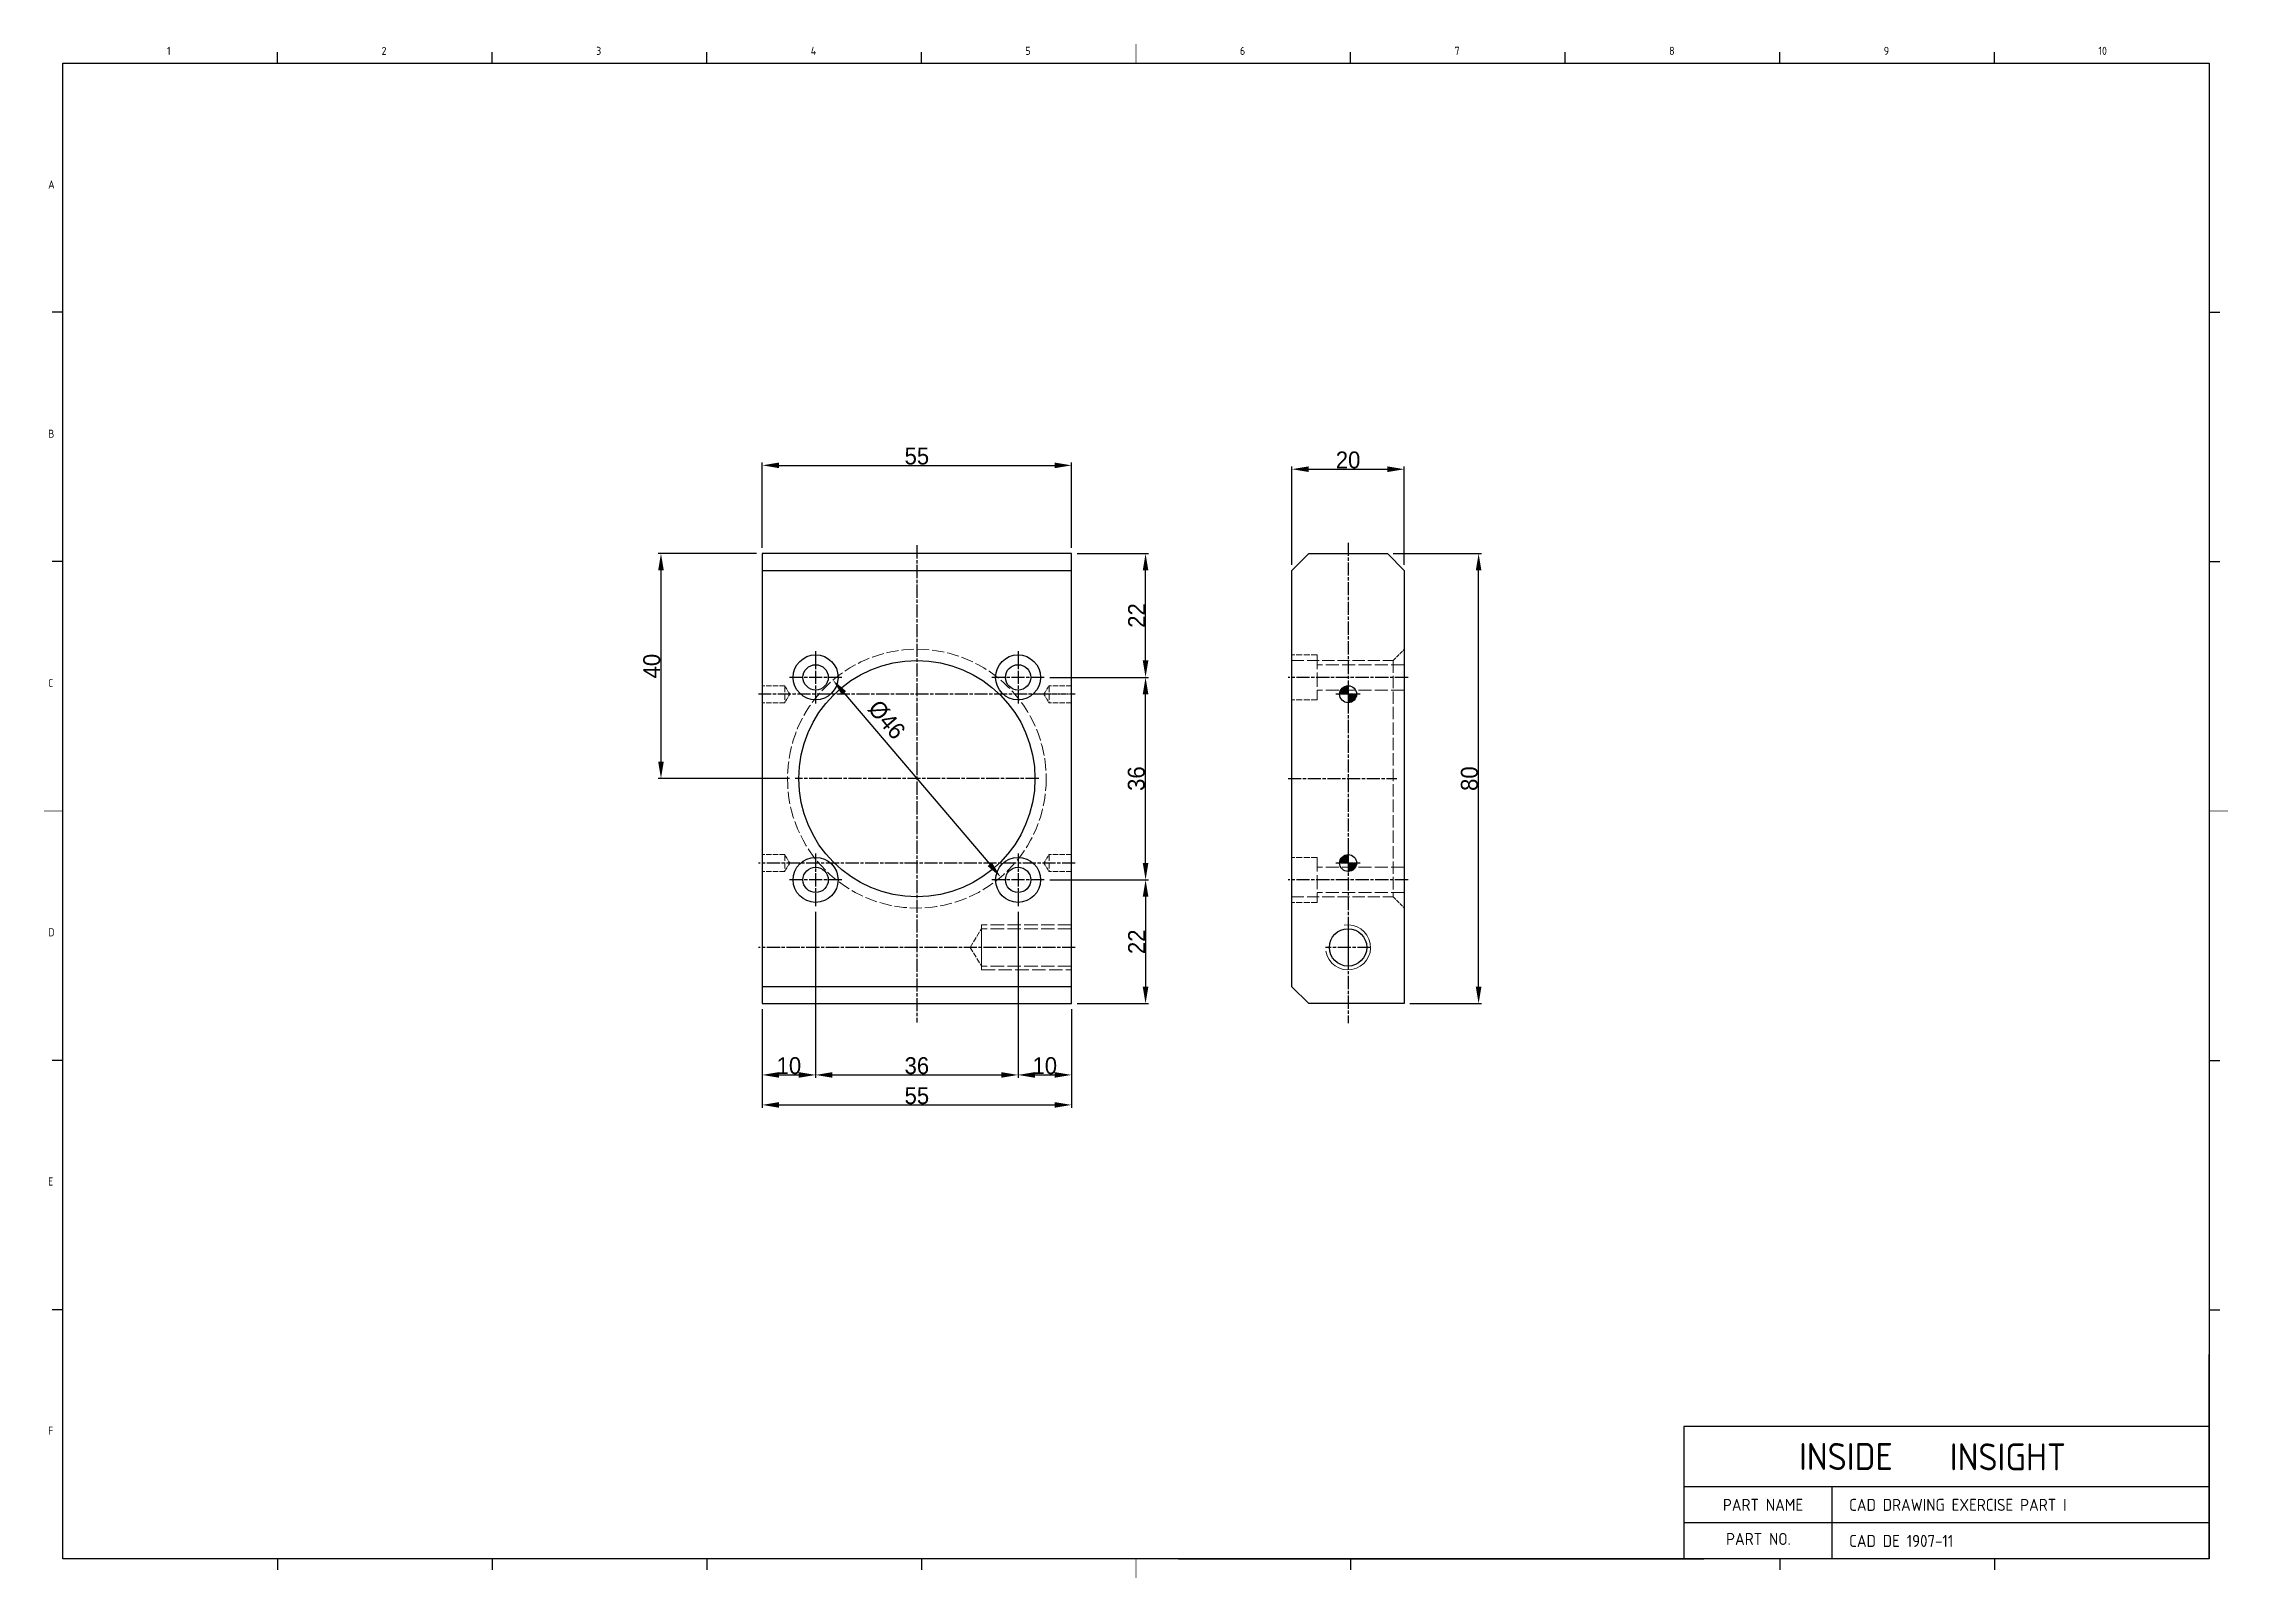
# Model space of a CAD drawing. Header units: inches. Extents: x 328 to 12229, y 132 to 477.
# Drawn here: x 4435.5 to 4824, y 135.5 to 408.3 of the extents above; entities that cross this region are included whole.
import ezdxf

# ---------------------------------------------------------------- set-up
doc = ezdxf.new("R2010")
doc.units = ezdxf.units.IN
doc.header["$MEASUREMENT"] = 0
for name, pattern in [('C2', [7.05, 6, -0.4, 0.25, -0.4]), ('CHAIN', [0.3543, 0.2362, -0.0295, 0.0591, -0.0295]), ('D2', [11.2, 8, -0.8, 0.4, -0.8, 0.4, -0.8]), ('DASHED', [0.2068, 0.1655, -0.0413])]:
    doc.linetypes.add(name, pattern=pattern)
doc.layers.add('1', color=1, linetype='C2')
doc.layers.add('3', color=3, linetype='D2')
for name, color, linetype, lineweight in [('2', 6, 'DASHED', 18), ('4', 7, 'Continuous', 9), ('7', 7, 'Continuous', 30), ('DIMENSION', 3, 'Continuous', 25)]:
    doc.layers.add(name, color=color, linetype=linetype, lineweight=lineweight)
doc.styles.add('A', font='GENISO', dxfattribs={"bigfont": 'WHGTXT'})
doc.styles.get("Standard").update_dxf_attribs({"font": 'gulim.ttc'})
doc.dimstyles.new('Copy of inside insight-1', dxfattribs={"dimscale": 100, "dimtxt": 3, "dimasz": 3, "dimexe": 0.5, "dimexo": 1, "dimgap": 0.09, "dimtad": 1, "dimdec": 0, "dimzin": 0, "dimdsep": 46, "dimtxsty": 'Standard', "dimcen": 0.09, "dimdle": 1, "dimclrd": 3, "dimclre": 3, "dimclrt": 2, "dimadec": 0, "dimazin": 0, "dimtfac": 1, "dimtdec": 0, "dimtofl": 0, "dimtmove": 0, "dimatfit": 3, "dimfxl": 0, "dimtolj": 1, "dimtzin": 0, "dimarcsym": 0})

msp = doc.modelspace()

# ---------------------------------------------------------------- texts
at = {"linetype": 'Continuous', "style": 'A'}
for s, height, p in [('1', 1.44, (4457.428966, 406.335928)), ('2', 1.44, (4495.588966, 406.335928)), ('3', 1.44, (4533.748966, 406.335928)), ('4', 1.44, (4571.908966, 406.335928)), ('5', 1.44, (4610.068966, 406.335928)), ('6', 1.44, (4648.228966, 406.335928)), ('7', 1.44, (4686.388966, 406.335928)), ('8', 1.44, (4724.548966, 406.335928)), ('9', 1.44, (4762.708966, 406.335928)), ('10', 1.44, (4800.868966, 406.335928)), ('A', 1.44, (4436.308966, 382.575928)), ('B', 1.44, (4436.308966, 338.271928)), ('C', 1.44, (4436.308966, 293.967928)), ('D', 1.44, (4436.308966, 249.663928)), ('E', 1.44, (4436.308966, 205.359928)), ('F', 1.44, (4436.308966, 161.055928)), ('INSIDE', 4.7930928, (4747.646425, 154.794712)), ('INSIGHT', 4.7930928, (4774.456348, 154.73389)), ('PART NAME', 2.1384, (4734.116096, 147.529528)), ('CAD DRAWING EXERCISE PART I', 2.1384, (4756.556096, 147.529528)), ('PART NO.', 2.1384, (4734.681273, 141.470728)), ('CAD DE 1907-11', 2.1384, (4756.556096, 141.114328))]:
    msp.add_text(s, height=height, dxfattribs=at).set_placement(p)

# ---------------------------------------------------------------- blocks, each defined once
blk = doc.blocks.new('*D160')
at = {"layer": 'Defpoints', "color": 0}
for p in [(4618.28, 333.38), (4563.28, 317.69), (4618.28, 317.69)]:
    blk.add_point(p, dxfattribs=at)
at = {"layer": 'DIMENSION', "color": 3, "lineweight": -2}
for p, q in [((4563.28, 318.69), (4563.28, 333.88)), ((4566.28, 333.38), (4615.28, 333.38)), ((4618.28, 318.69), (4618.28, 333.88))]:
    blk.add_line(p, q, dxfattribs=at)
at = {"layer": 'DIMENSION', "color": 3}
for points in [[(4566.28, 333.88), (4566.28, 332.88), (4563.28, 333.38)], [(4615.28, 332.88), (4615.28, 333.88), (4618.28, 333.38)]]:
    blk.add_solid(points, dxfattribs=at)
at = {"layer": 'DIMENSION', "color": 2, "insert": (4590.78, 335.01), "char_height": 3, "attachment_point": 5}
blk.add_mtext('\\A1;55', dxfattribs=at)
blk = doc.blocks.new('*D165')
at = {"layer": 'Defpoints', "color": 0}
for p in [(4563.28, 317.69), (4545.28, 277.69), (4569.11, 277.69)]:
    blk.add_point(p, dxfattribs=at)
at = {"layer": 'DIMENSION', "color": 3, "lineweight": -2}
for p, q in [((4562.28, 317.69), (4544.78, 317.69)), ((4545.28, 314.69), (4545.28, 280.69)), ((4568.11, 277.69), (4544.78, 277.69))]:
    blk.add_line(p, q, dxfattribs=at)
at = {"layer": 'DIMENSION', "color": 3}
for points in [[(4545.78, 314.69), (4544.78, 314.69), (4545.28, 317.69)], [(4544.78, 280.69), (4545.78, 280.69), (4545.28, 277.69)]]:
    blk.add_solid(points, dxfattribs=at)
at = {"layer": 'DIMENSION', "color": 2, "insert": (4543.65, 297.69), "char_height": 3, "attachment_point": 5, "rotation": 90}
blk.add_mtext('\\A1;40', dxfattribs=at)
blk = doc.blocks.new('*D168')
at = {"layer": 'Defpoints', "color": 0}
for p in [(4572.78, 255.02), (4608.78, 255.02), (4608.78, 225.02)]:
    blk.add_point(p, dxfattribs=at)
at = {"layer": 'DIMENSION', "color": 3, "lineweight": -2}
for p, q in [((4572.78, 254.02), (4572.78, 224.52)), ((4608.78, 254.02), (4608.78, 224.52)), ((4575.78, 225.02), (4605.78, 225.02))]:
    blk.add_line(p, q, dxfattribs=at)
at = {"layer": 'DIMENSION', "color": 3}
for points in [[(4575.78, 225.52), (4575.78, 224.52), (4572.78, 225.02)], [(4605.78, 224.52), (4605.78, 225.52), (4608.78, 225.02)]]:
    blk.add_solid(points, dxfattribs=at)
at = {"layer": 'DIMENSION', "color": 2, "insert": (4590.78, 226.65), "char_height": 3, "attachment_point": 5}
blk.add_mtext('\\A1;36', dxfattribs=at)
blk = doc.blocks.new('*D171')
at = {"layer": 'Defpoints', "color": 0}
for p in [(4613.45, 295.69), (4631.45, 295.69), (4613.45, 259.69)]:
    blk.add_point(p, dxfattribs=at)
at = {"layer": 'DIMENSION', "color": 3, "lineweight": -2}
for p, q in [((4614.45, 295.69), (4631.95, 295.69)), ((4631.45, 262.69), (4631.45, 292.69)), ((4614.45, 259.69), (4631.95, 259.69))]:
    blk.add_line(p, q, dxfattribs=at)
at = {"layer": 'DIMENSION', "color": 3}
for points in [[(4631.95, 292.69), (4630.95, 292.69), (4631.45, 295.69)], [(4630.95, 262.69), (4631.95, 262.69), (4631.45, 259.69)]]:
    blk.add_solid(points, dxfattribs=at)
at = {"layer": 'DIMENSION', "color": 2, "insert": (4629.82, 277.69), "char_height": 3, "attachment_point": 5, "rotation": 90}
blk.add_mtext('\\A1;36', dxfattribs=at)
blk = doc.blocks.new('*D178')
at = {"layer": 'Defpoints', "color": 0}
for p in [(4618.28, 317.69), (4631.45, 317.69), (4613.45, 295.69)]:
    blk.add_point(p, dxfattribs=at)
at = {"layer": 'DIMENSION', "color": 3, "lineweight": -2}
for p, q in [((4619.28, 317.69), (4631.95, 317.69)), ((4631.45, 298.69), (4631.45, 314.69)), ((4614.45, 295.69), (4631.95, 295.69))]:
    blk.add_line(p, q, dxfattribs=at)
at = {"layer": 'DIMENSION', "color": 3}
for points in [[(4631.95, 314.69), (4630.95, 314.69), (4631.45, 317.69)], [(4630.95, 298.69), (4631.95, 298.69), (4631.45, 295.69)]]:
    blk.add_solid(points, dxfattribs=at)
at = {"layer": 'DIMENSION', "color": 2, "insert": (4629.85, 306.69), "char_height": 3, "attachment_point": 5, "rotation": 90}
blk.add_mtext('\\A1;22', dxfattribs=at)
blk = doc.blocks.new('*D181')
at = {"layer": 'Defpoints', "color": 0}
for p in [(4613.45, 259.69), (4618.28, 237.69), (4631.45, 237.69)]:
    blk.add_point(p, dxfattribs=at)
at = {"layer": 'DIMENSION', "color": 3, "lineweight": -2}
for p, q in [((4614.45, 259.69), (4631.95, 259.69)), ((4631.45, 256.69), (4631.45, 240.69)), ((4619.28, 237.69), (4631.95, 237.69))]:
    blk.add_line(p, q, dxfattribs=at)
at = {"layer": 'DIMENSION', "color": 3}
for points in [[(4631.95, 256.69), (4630.95, 256.69), (4631.45, 259.69)], [(4630.95, 240.69), (4631.95, 240.69), (4631.45, 237.69)]]:
    blk.add_solid(points, dxfattribs=at)
at = {"layer": 'DIMENSION', "color": 2, "insert": (4629.85, 248.69), "char_height": 3, "attachment_point": 5, "rotation": 90}
blk.add_mtext('\\A1;22', dxfattribs=at)
blk = doc.blocks.new('*D186')
at = {"layer": 'Defpoints', "color": 0}
for p in [(4608.78, 255.02), (4618.28, 237.69), (4618.28, 225.02)]:
    blk.add_point(p, dxfattribs=at)
at = {"layer": 'DIMENSION', "color": 3, "lineweight": -2}
for p, q in [((4608.78, 254.02), (4608.78, 224.52)), ((4618.28, 236.69), (4618.28, 224.52)), ((4611.78, 225.02), (4615.28, 225.02))]:
    blk.add_line(p, q, dxfattribs=at)
at = {"layer": 'DIMENSION', "color": 3}
for points in [[(4611.78, 225.52), (4611.78, 224.52), (4608.78, 225.02)], [(4615.28, 224.52), (4615.28, 225.52), (4618.28, 225.02)]]:
    blk.add_solid(points, dxfattribs=at)
at = {"layer": 'DIMENSION', "color": 2, "insert": (4613.53, 226.65), "char_height": 3, "attachment_point": 5}
blk.add_mtext('\\A1;10', dxfattribs=at)
blk = doc.blocks.new('*D191')
at = {"layer": 'Defpoints', "color": 0}
for p in [(4572.78, 254.02), (4563.28, 237.69), (4572.78, 225.02)]:
    blk.add_point(p, dxfattribs=at)
at = {"layer": 'DIMENSION', "color": 3, "lineweight": -2}
for p, q in [((4572.78, 253.02), (4572.78, 224.52)), ((4563.28, 236.69), (4563.28, 224.52)), ((4566.28, 225.02), (4569.78, 225.02))]:
    blk.add_line(p, q, dxfattribs=at)
at = {"layer": 'DIMENSION', "color": 3}
for points in [[(4566.28, 225.52), (4566.28, 224.52), (4563.28, 225.02)], [(4569.78, 224.52), (4569.78, 225.52), (4572.78, 225.02)]]:
    blk.add_solid(points, dxfattribs=at)
at = {"layer": 'DIMENSION', "color": 2, "insert": (4568.03, 226.65), "char_height": 3, "attachment_point": 5}
blk.add_mtext('\\A1;10', dxfattribs=at)
blk = doc.blocks.new('*D201')
at = {"layer": 'Defpoints', "color": 0}
for p in [(4563.28, 237.69), (4618.28, 237.69), (4618.28, 219.69)]:
    blk.add_point(p, dxfattribs=at)
at = {"layer": 'DIMENSION', "color": 3, "lineweight": -2}
for p, q in [((4563.28, 236.69), (4563.28, 219.19)), ((4618.28, 236.69), (4618.28, 219.19)), ((4566.28, 219.69), (4615.28, 219.69))]:
    blk.add_line(p, q, dxfattribs=at)
at = {"layer": 'DIMENSION', "color": 3}
for points in [[(4566.28, 220.19), (4566.28, 219.19), (4563.28, 219.69)], [(4615.28, 219.19), (4615.28, 220.19), (4618.28, 219.69)]]:
    blk.add_solid(points, dxfattribs=at)
at = {"layer": 'DIMENSION', "color": 2, "insert": (4590.78, 221.32), "char_height": 3, "attachment_point": 5}
blk.add_mtext('\\A1;55', dxfattribs=at)
blk = doc.blocks.new('*D204')
at = {"layer": 'Defpoints', "color": 0}
for p in [(4674.46, 317.69), (4690.67, 317.69), (4677.46, 237.69)]:
    blk.add_point(p, dxfattribs=at)
at = {"layer": 'DIMENSION', "color": 3, "lineweight": -2}
for p, q in [((4675.46, 317.69), (4691.17, 317.69)), ((4690.67, 240.69), (4690.67, 314.69)), ((4678.46, 237.69), (4691.17, 237.69))]:
    blk.add_line(p, q, dxfattribs=at)
at = {"layer": 'DIMENSION', "color": 3}
for points in [[(4691.17, 314.69), (4690.17, 314.69), (4690.67, 317.69)], [(4690.17, 240.69), (4691.17, 240.69), (4690.67, 237.69)]]:
    blk.add_solid(points, dxfattribs=at)
at = {"layer": 'DIMENSION', "color": 2, "insert": (4689.04, 277.69), "char_height": 3, "attachment_point": 5, "rotation": 90}
blk.add_mtext('\\A1;80', dxfattribs=at)
blk = doc.blocks.new('*D209')
at = {"layer": 'Defpoints', "color": 0}
for p in [(4677.46, 332.69), (4657.46, 314.69), (4677.46, 314.69)]:
    blk.add_point(p, dxfattribs=at)
at = {"layer": 'DIMENSION', "color": 3, "lineweight": -2}
for p, q in [((4657.46, 315.69), (4657.46, 333.19)), ((4660.46, 332.69), (4674.46, 332.69)), ((4677.46, 315.69), (4677.46, 333.19))]:
    blk.add_line(p, q, dxfattribs=at)
at = {"layer": 'DIMENSION', "color": 3}
for points in [[(4660.46, 333.19), (4660.46, 332.19), (4657.46, 332.69)], [(4674.46, 332.19), (4674.46, 333.19), (4677.46, 332.69)]]:
    blk.add_solid(points, dxfattribs=at)
at = {"layer": 'DIMENSION', "color": 2, "insert": (4667.46, 334.32), "char_height": 3, "attachment_point": 5}
blk.add_mtext('\\A1;20', dxfattribs=at)
blk = doc.blocks.new('*D210')
at = {"layer": 'Defpoints', "color": 0}
for p in [(4575.87, 295.2), (4605.69, 260.18)]:
    blk.add_point(p, dxfattribs=at)
at = {"layer": 'DIMENSION', "color": 3, "lineweight": -2}
blk.add_line((4577.82, 292.92), (4603.74, 262.46), dxfattribs=at)
at = {"layer": 'DIMENSION', "color": 3}
for points in [[(4578.2, 293.24), (4577.43, 292.6), (4575.87, 295.2)], [(4603.36, 262.14), (4604.13, 262.79), (4605.69, 260.18)]]:
    blk.add_solid(points, dxfattribs=at)
at = {"layer": 'DIMENSION', "color": 2, "insert": (4585.41, 288.16), "char_height": 3, "attachment_point": 5, "rotation": 310.4086}
blk.add_mtext('\\A1;{\\Q0;%%c}46', dxfattribs=at)

# ---------------------------------------------------------------- dimensions: what is measured, and where the dimension line sits
at = {"layer": 'DIMENSION'}
for base, p1, p2, picture, middle in [((4618.279737, 333.380737), (4563.279737, 317.690863), (4618.279737, 317.690863), '*D160', (4590.779737, 335.006737)), ((4677.461139, 332.690863), (4657.461139, 314.690863), (4677.461139, 314.690863), '*D209', (4667.461139, 334.318363)), ((4572.7797365905, 225.0241965391), (4563.2797365905, 237.6908632058), (4572.7797365905, 254.0241965391), '*D191', (4568.0297365905, 226.6546965427)), ((4608.779737, 225.024197), (4572.779737, 255.024197), (4608.779737, 255.024197), '*D168', (4590.779737, 226.651697)), ((4618.2797365905, 225.0241965391), (4608.7797365905, 255.0241965391), (4618.2797365905, 237.6908632058), '*D186', (4613.5297365905, 226.6546965427)), ((4618.279737, 219.690863), (4563.279737, 237.690863), (4618.279737, 237.690863), '*D201', (4590.779737, 221.316863))]:
    dim = msp.add_linear_dim(base=base, p1=p1, p2=p2, dimstyle='Copy of inside insight-1', override={"dimscale": 1, "dimlfac": 1, "dimtxsty": 'Standard', "dimsah": 1, "dimtolj": 1}, dxfattribs=at)
    dim.commit()
    dim.dimension.update_dxf_attribs({"geometry": picture, "text_midpoint": middle})
for base, p1, p2, picture, middle in [((4545.279737, 277.690863), (4563.279737, 317.690863), (4569.11307, 277.690863), '*D165', (4543.650737, 297.690863)), ((4631.446403, 317.690863), (4613.446403, 295.690863), (4618.279737, 317.690863), '*D178', (4629.853403, 306.690863)), ((4690.670932, 317.690863), (4677.461139, 237.690863), (4674.461139, 317.690863), '*D204', (4689.043432, 277.690863)), ((4631.446403, 295.690863), (4613.446403, 259.690863), (4613.446403, 295.690863), '*D171', (4629.818903, 277.690863)), ((4631.446403, 237.690863), (4613.446403, 259.690863), (4618.279737, 237.690863), '*D181', (4629.853403, 248.690863))]:
    dim = msp.add_linear_dim(base=base, p1=p1, p2=p2, angle=90, dimstyle='Copy of inside insight-1', override={"dimscale": 1, "dimlfac": 1, "dimtxsty": 'Standard', "dimsah": 1, "dimtolj": 1}, dxfattribs=at)
    dim.commit()
    dim.dimension.update_dxf_attribs({"geometry": picture, "text_midpoint": middle})
dim = msp.add_diameter_dim_2p(p1=(4605.689121, 260.177718), p2=(4575.870352, 295.204009), text='{\\Q0;%%c}46', dimstyle='Copy of inside insight-1', override={"dimscale": 1, "dimlfac": 1, "dimtxsty": 'Standard', "dimsah": 1, "dimse1": 1, "dimse2": 1, "dimtmove": 2, "dimtolj": 1}, dxfattribs=at)
dim.commit()
dim.dimension.update_dxf_attribs({"geometry": '*D210', "text_midpoint": (4585.414123, 288.158684), "dimtype": 163})

# ---------------------------------------------------------------- hatches: boundary and pattern name
at = {"layer": '4'}
h = msp.add_hatch(color=256, dxfattribs=at)
edge = h.paths.add_edge_path()
edge.add_line((4667.461139, 292.690863), (4667.461139, 294.190863))
edge.add_arc((4667.461139, 292.690863), 1.5, 90, 180)
edge.add_line((4665.961139, 292.690863), (4667.461139, 292.690863))
h = msp.add_hatch(color=256, dxfattribs=at)
edge = h.paths.add_edge_path()
edge.add_line((4667.461139, 292.690863), (4667.461139, 291.190863))
edge.add_arc((4667.461139, 292.690863), 1.5, 270, 360)
edge.add_line((4668.961139, 292.690863), (4667.461139, 292.690863))
h = msp.add_hatch(color=256, dxfattribs=at)
edge = h.paths.add_edge_path()
edge.add_line((4667.461139, 262.690863), (4667.461139, 264.190863))
edge.add_arc((4667.461139, 262.690863), 1.5, 90, 180)
edge.add_line((4665.961139, 262.690863), (4667.461139, 262.690863))
h = msp.add_hatch(color=256, dxfattribs=at)
edge = h.paths.add_edge_path()
edge.add_line((4667.461139, 262.690863), (4667.461139, 261.190863))
edge.add_arc((4667.461139, 262.690863), 1.5, 270, 360)
edge.add_line((4668.961139, 262.690863), (4667.461139, 262.690863))

# ---------------------------------------------------------------- linework, layer by layer
at = {"linetype": 'Continuous'}
for p, q in [((4438.948966, 404.895928), (4820.548966, 404.895928)), ((4438.948966, 138.975928), (4438.948966, 404.895928)), ((4820.548966, 404.895928), (4820.548966, 138.975928)), ((4820.548966, 138.975928), (4438.948966, 138.975928))]:
    msp.add_line(p, q, dxfattribs=at)
at = {"layer": '1', "linetype": 'CHAIN', "ltscale": 9.878633}
for p, q in [((4590.779737, 319.16836), (4590.779737, 234.346582)), ((4667.461139, 319.612251), (4667.461139, 234.194956)), ((4572.779737, 300.35753), (4572.779737, 291.024197)), ((4608.779737, 300.35753), (4608.779737, 291.024197)), ((4577.446403, 295.690863), (4568.11307, 295.690863)), ((4613.446403, 295.690863), (4604.11307, 295.690863)), ((4678.127806, 295.690863), (4656.794473, 295.690863)), ((4613.868761, 292.690863), (4562.61307, 292.690863)), ((4612.446403, 277.690863), (4569.11307, 277.690863)), ((4656.794473, 277.690863), (4676.127806, 277.690863)), ((4572.779737, 264.35753), (4572.779737, 255.024197)), ((4608.779737, 264.35753), (4608.779737, 255.024197)), ((4618.946403, 262.690863), (4562.61307, 262.690863)), ((4577.446403, 259.690863), (4568.11307, 259.690863)), ((4613.446403, 259.690863), (4604.11307, 259.690863)), ((4678.127806, 259.690863), (4656.794473, 259.690863)), ((4667.461139, 251.68103), (4667.461139, 243.700697)), ((4618.946403, 247.690863), (4562.61307, 247.690863)), ((4671.451306, 247.690863), (4663.470973, 247.690863))]:
    msp.add_line(p, q, dxfattribs=at)
at = {"layer": '1', "linetype": 'CHAIN', "ltscale": 4.44478}
msp.add_line((4618.946403, 292.690863), (4613.61307, 292.690863), dxfattribs=at)
at = {"layer": '1', "linetype": 'CHAIN', "ltscale": 3.611374}
for p, q in [((4669.627806, 292.690863), (4665.294473, 292.690863)), ((4667.461139, 294.85753), (4667.461139, 290.524197)), ((4667.461139, 264.85753), (4667.461139, 260.524197)), ((4669.627806, 262.690863), (4665.294473, 262.690863))]:
    msp.add_line(p, q, dxfattribs=at)
at = {"layer": '2', "ltscale": 6.425192}
for p, q in [((4661.961139, 299.690863), (4657.461139, 299.690863)), ((4661.961139, 291.690863), (4657.461139, 291.690863)), ((4661.961139, 263.690863), (4657.461139, 263.690863)), ((4661.961139, 255.690863), (4657.461139, 255.690863))]:
    msp.add_line(p, q, dxfattribs=at)
at = {"layer": '2', "ltscale": 15.191454}
for p, q in [((4661.961139, 299.690863), (4661.961139, 291.690863)), ((4661.961139, 263.690863), (4661.961139, 255.690863))]:
    msp.add_line(p, q, dxfattribs=at)
at = {"layer": '2', "ltscale": 4.038468}
for p, q in [((4675.461139, 298.690863), (4677.461139, 300.690863)), ((4675.461139, 256.690863), (4677.461139, 254.690863))]:
    msp.add_line(p, q, dxfattribs=at)
at = {"layer": '2', "ltscale": 13.056093}
for p, q in [((4657.461139, 298.690863), (4675.461139, 298.690863)), ((4657.461139, 256.690863), (4675.461139, 256.690863))]:
    msp.add_line(p, q, dxfattribs=at)
at = {"layer": '2', "ltscale": 14.053433}
for p, q in [((4677.461139, 297.940863), (4661.961139, 297.940863)), ((4677.461139, 293.440863), (4661.961139, 293.440863)), ((4677.461139, 261.940863), (4661.961139, 261.940863)), ((4677.461139, 257.440863), (4661.961139, 257.440863))]:
    msp.add_line(p, q, dxfattribs=at)
at = {"layer": '2', "ltscale": 13.292522}
msp.add_line((4675.461139, 298.690863), (4675.461139, 256.690863), dxfattribs=at)
at = {"layer": '2', "ltscale": 5.711277}
for p, q in [((4567.279737, 294.190863), (4563.279737, 294.190863)), ((4618.279737, 294.190863), (4614.279737, 294.190863)), ((4567.279737, 291.190863), (4563.279737, 291.190863)), ((4618.279737, 291.190863), (4614.279737, 291.190863)), ((4567.279737, 264.190863), (4563.279737, 264.190863)), ((4618.279737, 264.190863), (4614.279737, 264.190863)), ((4567.279737, 261.190863), (4563.279737, 261.190863)), ((4618.279737, 261.190863), (4614.279737, 261.190863))]:
    msp.add_line(p, q, dxfattribs=at)
at = {"layer": '2', "ltscale": 6.728448}
for p, q in [((4567.279737, 294.190863), (4567.279737, 291.190863)), ((4614.279737, 294.190863), (4614.279737, 291.190863)), ((4567.279737, 264.190863), (4567.279737, 261.190863)), ((4614.279737, 264.190863), (4614.279737, 261.190863))]:
    msp.add_line(p, q, dxfattribs=at)
at = {"layer": '2', "ltscale": 2.498584}
for p, q in [((4568.181028, 292.690863), (4567.279737, 294.190863)), ((4568.181028, 292.690863), (4567.279737, 291.190863)), ((4613.378446, 292.690863), (4614.279737, 294.190863)), ((4613.378446, 292.690863), (4614.279737, 291.190863)), ((4568.181028, 262.690863), (4567.279737, 264.190863)), ((4613.378446, 262.690863), (4614.279737, 264.190863)), ((4568.181028, 262.690863), (4567.279737, 261.190863)), ((4613.378446, 262.690863), (4614.279737, 261.190863))]:
    msp.add_line(p, q, dxfattribs=at)
at = {"layer": '2', "ltscale": 5.53609}
for q in [(4602.279737, 251.014363), (4602.279737, 244.367363)]:
    msp.add_line((4600.282776, 247.690863), q, dxfattribs=at)
at = {"layer": '2', "ltscale": 14.50677}
for p, q in [((4618.279737, 251.690863), (4602.279737, 251.690863)), ((4618.279737, 251.014363), (4602.279737, 251.014363)), ((4618.279737, 244.367363), (4602.279737, 244.367363)), ((4602.279737, 243.690863), (4618.279737, 243.690863))]:
    msp.add_line(p, q, dxfattribs=at)
at = {"layer": '2', "ltscale": 13.102629}
msp.add_circle((4590.779737, 277.690863), 23, dxfattribs=at)
at = {"layer": '3', "color": 3, "linetype": 'Continuous'}
for p, q in [((4477.108966, 404.895928), (4477.108966, 406.815928)), ((4515.268966, 404.895928), (4515.268966, 406.815928)), ((4591.588966, 404.895928), (4591.588966, 406.815928)), ((4667.908966, 404.895928), (4667.908966, 406.815928)), ((4706.068966, 404.895928), (4706.068966, 406.815928)), ((4744.228966, 404.895928), (4744.228966, 406.815928)), ((4782.388966, 404.895928), (4782.388966, 406.815928)), ((4438.948966, 360.591928), (4437.028966, 360.591928)), ((4820.548966, 360.591928), (4822.468966, 360.591928)), ((4438.948966, 316.287928), (4437.028966, 316.287928)), ((4820.548966, 316.287928), (4822.468966, 316.287928)), ((4438.948966, 227.583928), (4437.028966, 227.583928)), ((4820.548966, 227.583928), (4822.468966, 227.583928)), ((4438.948966, 183.279928), (4437.028966, 183.279928)), ((4820.548966, 183.279928), (4822.468966, 183.279928)), ((4820.548966, 138.975928), (4820.548966, 175.328728)), ((4820.548966, 162.498328), (4727.172166, 162.498328)), ((4727.172166, 162.498328), (4727.172166, 138.975928)), ((4820.548966, 151.806328), (4727.172166, 151.806328)), ((4753.545766, 138.975928), (4753.545766, 151.806328)), ((4820.548966, 145.391128), (4727.172166, 145.391128)), ((4477.108966, 138.975928), (4477.108966, 137.055928)), ((4515.268966, 138.975928), (4515.268966, 137.055928)), ((4553.428966, 138.975928), (4553.428966, 137.055928)), ((4591.588966, 138.975928), (4591.588966, 137.055928)), ((4637.322936, 138.975928), (4730.699736, 138.975928)), ((4667.908966, 138.975928), (4667.908966, 137.055928)), ((4744.228966, 138.975928), (4744.228966, 137.055928)), ((4782.388966, 138.975928), (4782.388966, 137.055928))]:
    msp.add_line(p, q, dxfattribs=at)
at = {"layer": '3', "linetype": 'Continuous'}
msp.add_line((4553.428966, 404.895928), (4553.428966, 406.815928), dxfattribs=at)
at = {"layer": '3', "color": 3, "linetype": 'Continuous', "const_width": 0.144}
for points in [[(4629.748966, 404.895928), (4629.748966, 408.255928)], [(4438.948966, 271.935928), (4435.588966, 271.935928)], [(4820.548966, 271.935928), (4823.908966, 271.935928)], [(4629.748966, 138.975928), (4629.748966, 135.615928)]]:
    msp.add_lwpolyline(points, dxfattribs=at)
at = {"layer": '4'}
msp.add_line((4602.279737, 251.690863), (4602.279737, 243.690863), dxfattribs=at)
msp.add_arc((4667.461139, 247.690863), 4, 190, 100, dxfattribs=at)
at = {"layer": '7'}
for p, q in [((4563.279737, 317.690863), (4563.279737, 314.690863)), ((4618.279737, 317.690863), (4563.279737, 317.690863)), ((4563.279737, 314.690863), (4618.279737, 314.690863)), ((4563.279737, 314.690863), (4563.279737, 240.690863)), ((4618.279737, 314.690863), (4618.279737, 317.690863)), ((4618.279737, 240.690863), (4618.279737, 314.690863)), ((4657.461139, 314.690863), (4660.461139, 317.690863)), ((4657.461139, 240.690863), (4657.461139, 314.690863)), ((4660.461139, 317.690863), (4674.461139, 317.690863)), ((4674.461139, 317.690863), (4677.461139, 314.690863)), ((4677.461139, 314.690863), (4677.461139, 237.690863)), ((4667.461139, 292.690863), (4665.961139, 292.690863)), ((4667.461139, 292.690863), (4667.461139, 294.190863)), ((4667.461139, 292.690863), (4668.961139, 292.690863)), ((4667.461139, 292.690863), (4667.461139, 291.190863)), ((4667.461139, 262.690863), (4667.461139, 264.190863)), ((4667.461139, 262.690863), (4665.961139, 262.690863)), ((4667.461139, 262.690863), (4668.961139, 262.690863)), ((4667.461139, 262.690863), (4667.461139, 261.190863)), ((4618.279737, 240.690863), (4563.279737, 240.690863)), ((4563.279737, 240.690863), (4563.279737, 237.690863)), ((4563.279737, 237.690863), (4618.279737, 237.690863)), ((4618.279737, 237.690863), (4618.279737, 240.690863)), ((4660.461139, 237.690863), (4657.461139, 240.690863)), ((4677.461139, 237.690863), (4660.461139, 237.690863))]:
    msp.add_line(p, q, dxfattribs=at)
for centre, radius in [((4572.779737, 295.690863), 4), ((4608.779737, 295.690863), 4), ((4590.779737, 277.690863), 21), ((4572.779737, 295.690863), 2.25), ((4608.779737, 295.690863), 2.25), ((4667.461139, 292.690863), 1.5), ((4667.461139, 262.690863), 1.5), ((4572.779737, 259.690863), 4), ((4572.779737, 259.690863), 2.25), ((4608.779737, 259.690863), 4), ((4608.779737, 259.690863), 2.25), ((4667.461139, 247.690863), 3.3235)]:
    msp.add_circle(centre, radius, dxfattribs=at)

msp.set_redraw_order([(e.dxf.handle, doc.entitydb.next_handle()) for e in msp.query("TEXT MTEXT ATTDEF DIMENSION ARC_DIMENSION")])  # texts and dimensions are drawn at this point

doc.saveas('drawing.dxf')
